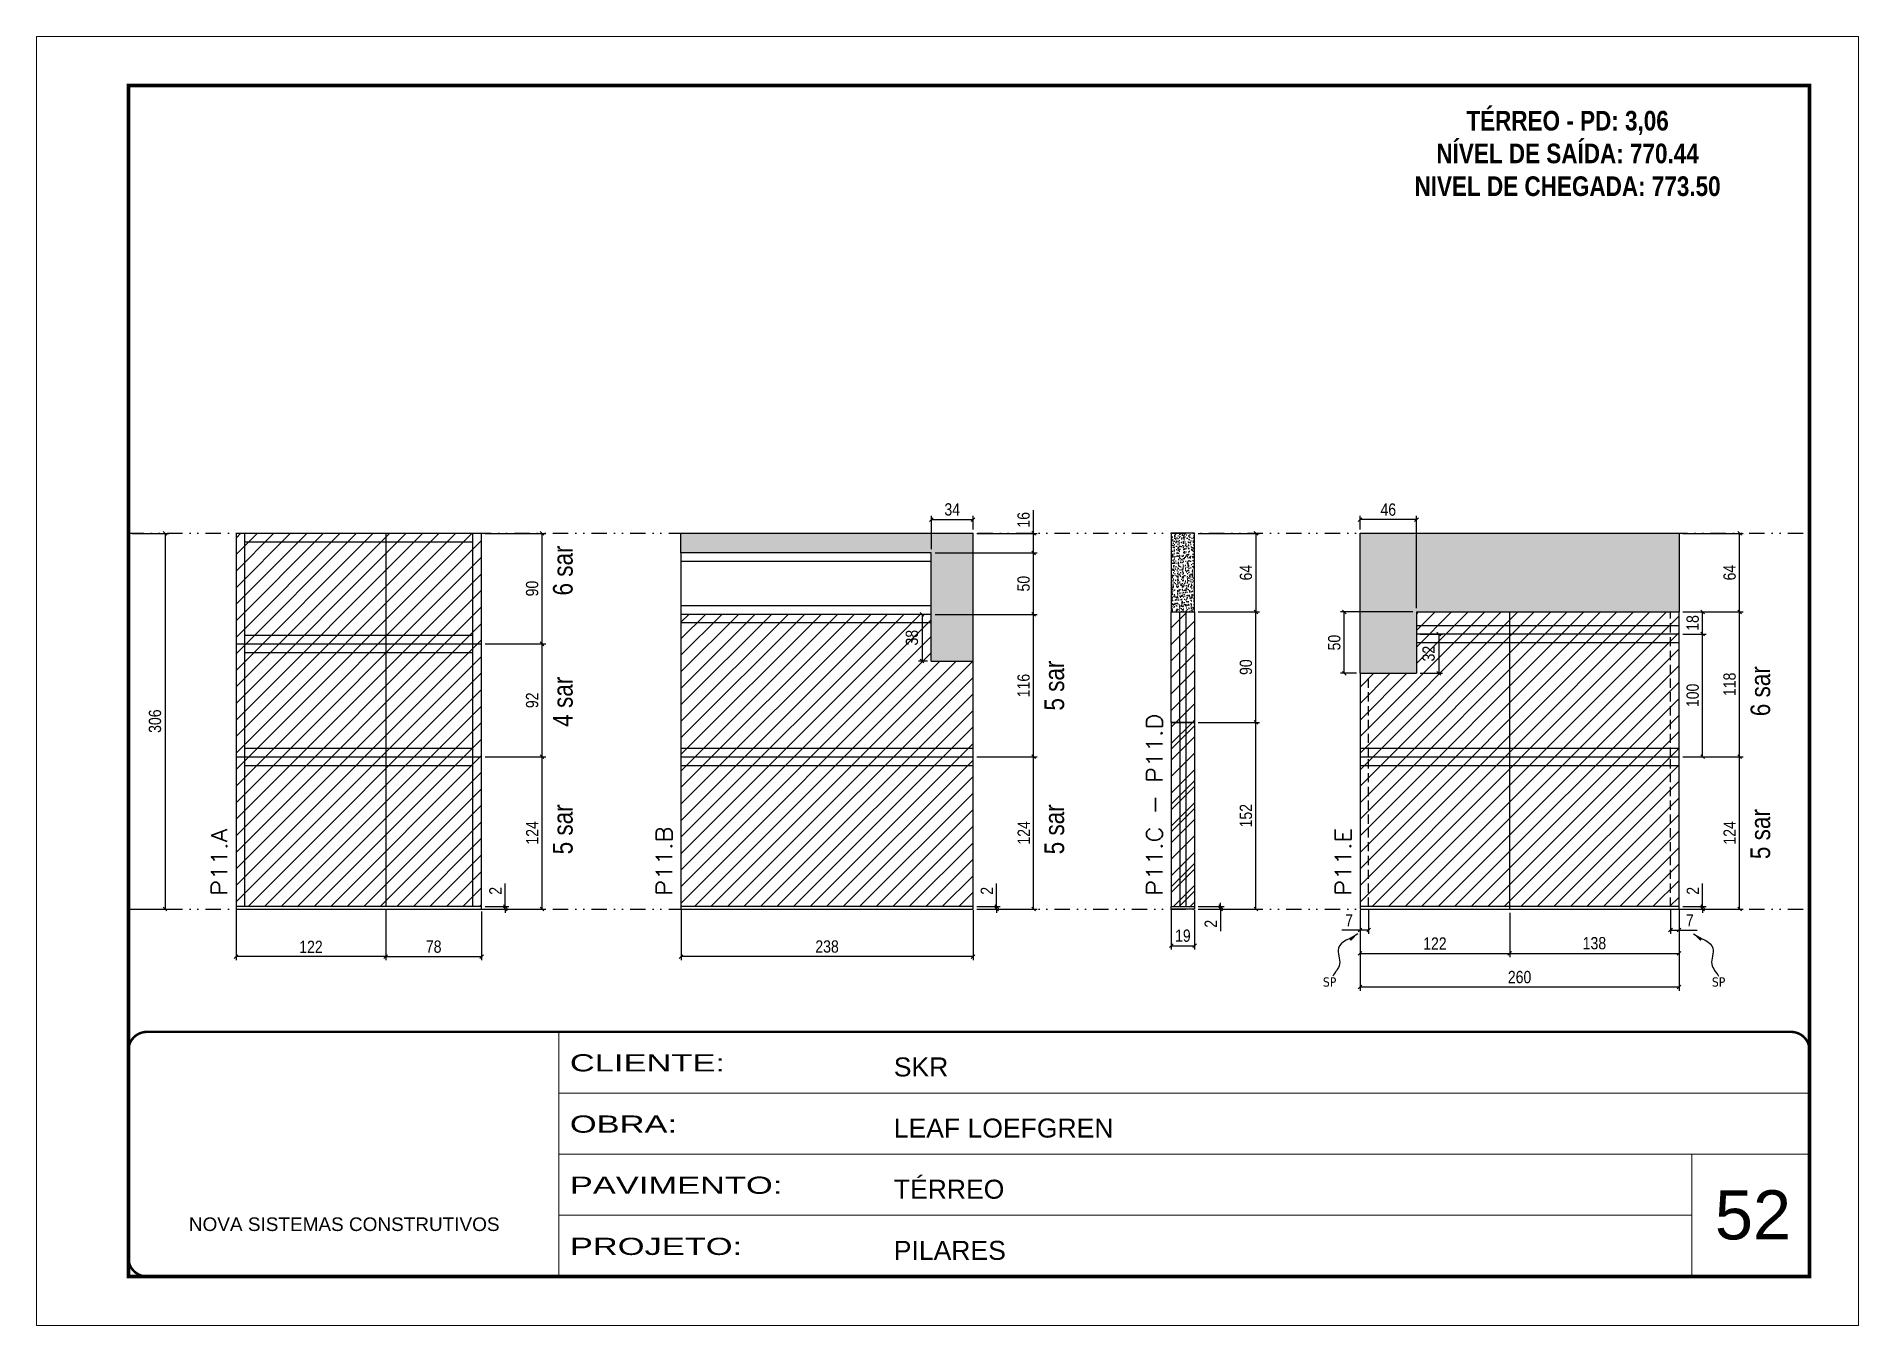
# Model space of a CAD drawing. Extents: x 14400 to 27878, y -21631 to 6985.
# Drawn here: x 19168 to 20653, y -7848 to -6798 of the extents above; entities that cross this region are included whole.
import ezdxf

# ---------------------------------------------------------------- set-up
doc = ezdxf.new("R2010")
doc.units = 0
for name, pattern in [('CONTINUO', [0]), ('DASHED', [0.75, 0.5, -0.25]), ('DIVIDE2', [0.625, 0.25, -0.125, 0, -0.125, 0, -0.125]), ('HIDDEN', [0.375, 0.25, -0.125])]:
    doc.linetypes.add(name, pattern=pattern)
for name, color, linetype, lineweight in [('CARIMBO', 255, 'Continuous', 9), ('Folhas', 255, 'Continuous', 9), ('Hachura', 251, 'Continuous', 9), ('SARRAFO DE PRESSAO', 251, 'DASHED', 9), ('Texto Seção', 7, 'Continuous', 15)]:
    doc.layers.add(name, color=color, linetype=linetype, lineweight=lineweight)
for name, color, linetype in [('COTA', 241, 'Continuous'), ('NOMENCLATURA', 7, 'Continuous'), ('Nível', 160, 'Continuous'), ('Painéis', 200, 'Continuous'), ('SARR_2.2x7', 40, 'Continuous'), ('Sarrafo de Pressão', 42, 'HIDDEN'), ('texto', 7, 'Continuous')]:
    doc.layers.add(name, color=color, linetype=linetype)
doc.styles.add('ARIAL', font='arial.ttf')
doc.styles.add('ARIAL_NARROW', font='ARIALN.TTF', dxfattribs={"height": 0.2})
doc.styles.add('COTA TECNICA', font='techl___.ttf', dxfattribs={"height": 10})
doc.styles.add('COTA TECNICA-50', font='techl___.ttf', dxfattribs={"height": 10})
doc.styles.add('REGUA-120', font='ROMANS.shx', dxfattribs={"height": 15})
doc.styles.add('ROMANC', font='techb___.ttf', dxfattribs={"height": 2.5})
doc.styles.get("Standard").update_dxf_attribs({"font": 'arial.ttf'})
doc.styles.add('Tecnologia', font='')
doc.styles.get('Tecnologia').set_extended_font_data('Forgotten Futurist')
doc.dimstyles.new('COTA PAINEL-50', dxfattribs={"dimtxt": 10, "dimasz": 3, "dimexe": 3, "dimexo": 3, "dimgap": 3, "dimtad": 1, "dimdec": 1, "dimzin": 12, "dimdsep": 46, "dimtxsty": 'COTA TECNICA-50', "dimblk1": 'OBLIQUE', "dimblk2": 'OBLIQUE', "dimsah": 1, "dimcen": 0.9, "dimclrd": 4, "dimclre": 4, "dimclrt": 240, "dimadec": 1, "dimazin": 3, "dimtfac": 1, "dimtdec": 1, "dimtmove": 0, "dimatfit": 3, "dimfxl": 1, "dimtolj": 1, "dimtzin": 12, "dimarcsym": 0})
doc.dimstyles.new('PAINEL', dxfattribs={"dimtxt": 10, "dimasz": 3, "dimexe": 3, "dimexo": 3, "dimgap": 3, "dimtad": 1, "dimdec": 1, "dimzin": 12, "dimdsep": 46, "dimtxsty": 'COTA TECNICA', "dimblk1": 'OBLIQUE', "dimblk2": 'OBLIQUE', "dimsah": 1, "dimcen": 0.9, "dimclrd": 4, "dimclre": 4, "dimclrt": 240, "dimadec": 1, "dimazin": 3, "dimtfac": 1, "dimtdec": 1, "dimtmove": 0, "dimatfit": 3, "dimfxl": 1, "dimtolj": 1, "dimtzin": 12, "dimarcsym": 0})
doc.dimstyles.get("Standard").update_dxf_attribs({"dimtxt": 0.18, "dimasz": 0.18, "dimexe": 0.18, "dimexo": 0.0625, "dimgap": 0.09, "dimtad": 0, "dimtih": 1, "dimtoh": 1, "dimdec": 4, "dimzin": 0, "dimdsep": 46, "dimtxsty": 'Standard', "dimcen": 0.09, "dimadec": 0, "dimazin": 0, "dimtfac": 1, "dimtdec": 4, "dimtofl": 0, "dimtmove": 0, "dimatfit": 3, "dimfxl": 1, "dimtolj": 1, "dimtzin": 0, "dimarcsym": 0})
pattern_1 = [(50, (14.831, 0), (5.4655401, -0.4781726), [0.5715, -6.2865]), (355, (14.831, 0), (-1.0573026, 5.7317054), [0.4572, -5.0292175]), (100.451445, (15.2865, -0.04), (4.4082374, 5.2535326), [0.4857003, -5.3427073]), (46.1842, (14.831, 1.524), (8.1323712, -1.2612698), [0.85725, -9.42975]), (96.635558, (15.509, 1.419), (7.122124, 7.4227837), [0.7285507, -8.0140682]), (351.18415, (14.831, 1.524), (7.122124, 7.4227837), [0.685799, -7.543792]), (21, (15.593, 1.143), (4.5484317, -3.0679559), [0.5715, -6.2865]), (326, (15.593, 1.143), (1.8540609, 5.525639), [0.4572, -5.0292]), (71.451445, (15.972, 0.8873), (6.4024926, 2.4576831), [0.4857003, -5.3426981]), (37.5, (14.831, 0), (0.0926581, 2.53665117), [0, -4.96824, 0, -5.1054, 0, -5.04825]), (7.5, (14.831, 0), (2.00458988, 3.00541724), [0, -2.91084, 0, -4.85394, 0, -1.92405]), (327.5, (13.1318, 0), (4.06771786, -0.17186232), [0, -1.905, 0, -5.9436, 0, -7.8867]), (317.5, (12.37, 0), (4.44387544, 0.76279473), [0, -2.4765, 0, -3.94716, 0, -5.6007])]

msp = doc.modelspace()

# ---------------------------------------------------------------- texts
at = {"layer": 'CARIMBO', "style": 'ARIAL'}
msp.add_text('52', height=40, dxfattribs=at).set_placement((20536.33, -7778.03))
at = {"layer": 'NOMENCLATURA', "style": 'ARIAL_NARROW'}
for s, p in [('6 sar', (19605.46, -7253.53)), ('4 sar', (19605.46, -7360.43)), ('5 sar', (20006.01, -7347.29)), ('6 sar', (20581.4, -7351.87)), ('5 sar', (19605.46, -7464.37)), ('5 sar', (20006.01, -7464.37)), ('5 sar', (20581.4, -7468.27))]:
    msp.add_text(s, height=16, rotation=90, dxfattribs=at).set_placement(p)
at = {"layer": 'NOMENCLATURA', "color": 2, "insert": (20416.31, -6832.11), "char_height": 16, "attachment_point": 2, "style": 'ROMANC'}
msp.add_mtext_dynamic_manual_height_columns('\\PTÉRREO - PD: 3,06\\PNÍVEL DE SAÍDA: 770.44\\PNIVEL DE CHEGADA: 773.50', width=432.3511, gutter_width=1, heights=[0], dxfattribs=at)
at = {"layer": 'texto', "color": 0, "char_height": 7.5, "attachment_point": 5}
for insert in [(20222.38, -7568.38), (20539.4, -7568.38)]:
    msp.add_mtext('{\\fTahoma|b0|i0|c0|p34;\\C4;SP}', dxfattribs=dict(at, insert=insert))
at = {"layer": 'Texto Seção', "style": 'REGUA-120', "width": 1.1}
for s, p in [('P11.C - P11.D', (20086.09, -7498.13)), ('P11.A', (19323.97, -7498.13)), ('P11.B', (19686.51, -7498.13)), ('P11.E', (20239.91, -7498.13))]:
    msp.add_text(s, height=13, rotation=90, dxfattribs=at).set_placement(p)

# ---------------------------------------------------------------- blocks, each defined once
blk = doc.blocks.new('9999999999')
at = {"color": 30, "linetype": 'CONTINUO'}
for p, q in [((98564.6, 34230.2), (98564.6, 34429.4)), ((98564.6, 34379.6), (99584, 34379.6)), ((98564.6, 34329.8), (99488, 34329.8)), ((99584, 34329.8), (99488, 34329.8)), ((99488, 34329.8), (99488, 34230.2)), ((98564.6, 34280), (99488, 34280))]:
    blk.add_line(p, q, dxfattribs=at)
at = {"color": 30, "linetype": 'CONTINUO', "const_width": 2}
blk.add_lwpolyline([(99584, 34230.2), (99584, 34414.4, 0.414214), (99569, 34429.4), (98229, 34429.4, 0.414214), (98214, 34414.4), (98214, 34245.2, 0.414214), (98229, 34230.2), (99584, 34230.2)], format="xyb", dxfattribs=at)
at = {"layer": 'Folhas'}
blk.add_lwpolyline([(98139, 34190.2), (99624, 34190.2), (99624, 35240.2), (98139, 35240.2)], close=True, dxfattribs=at)
at = {"layer": 'Folhas', "color": 30, "const_width": 3}
blk.add_lwpolyline([(98214, 34230.2), (99584, 34230.2), (99584, 35200.2), (98214, 35200.2)], close=True, dxfattribs=at)
at = {"color": 7, "linetype": 'Continuous', "ltscale": 5, "style": 'ARIAL'}
for s, height, p in [('SKR', 15.48, (98837.7, 34393.1)), ('LEAF LOEFGREN', 15.483, (98837.7, 34343.3)), ('TÉRREO', 15.48, (98837.7, 34293.5)), ('NOVA SISTEMAS CONSTRUTIVOS', 11.059, (98263.2, 34267.2)), ('PILARES', 15.48, (98837.7, 34243.7))]:
    blk.add_text(s, height=height, dxfattribs=at).set_placement(p)
at = {"layer": 'Folhas', "color": 7, "style": 'Tecnologia', "width": 1.5}
for s, p in [('CLIENTE:', (98573.7, 34397.2)), ('OBRA:', (98573.7, 34347.3)), ('PAVIMENTO:', (98573.7, 34297.5)), ('PROJETO:', (98573.7, 34247.7))]:
    blk.add_text(s, height=14, dxfattribs=at).set_placement(p)
blk = doc.blocks.new('_Oblique')
at = {"color": 0, "linetype": 'ByBlock', "lineweight": -2}
blk.add_line((-0.5, -0.5), (0.5, 0.5), dxfattribs=at)
blk = doc.blocks.new('*D1515')
at = {"layer": 'COTA', "color": 4, "lineweight": -2, "transparency": 16777216}
for p, q in [((19331.2, -7509.9), (19331.2, -7550.7)), ((19453.2, -7509.9), (19453.2, -7550.7)), ((19453.2, -7547.7), (19331.2, -7547.7))]:
    blk.add_line(p, q, dxfattribs=at)
at = {"layer": 'Defpoints', "color": 0, "transparency": 16777216}
for p in [(19331.2, -7506.9), (19453.2, -7506.9), (19331.2, -7547.7)]:
    blk.add_point(p, dxfattribs=at)
at = {"layer": 'COTA', "color": 4, "lineweight": -2, "transparency": 16777216, "xscale": 3, "yscale": 3, "zscale": 3, "rotation": 180}
blk.add_blockref('_Oblique', (19331.2, -7547.7), dxfattribs=at)
at = {"layer": 'COTA', "color": 4, "lineweight": -2, "transparency": 16777216, "xscale": 3, "yscale": 3, "zscale": 3}
blk.add_blockref('_Oblique', (19453.2, -7547.7), dxfattribs=at)
at = {"layer": 'COTA', "color": 240, "transparency": 16777216, "insert": (19392.2, -7539.7), "char_height": 10, "attachment_point": 5, "style": 'COTA TECNICA'}
blk.add_mtext('\\A1;122', dxfattribs=at)
blk = doc.blocks.new('*D1516')
at = {"layer": 'COTA', "color": 4, "lineweight": -2, "transparency": 16777216}
for p, q in [((19550.5, -7506.9), (19550.5, -7488.1)), ((19534.2, -7506.9), (19553.5, -7506.9)), ((19534.2, -7508.9), (19553.5, -7508.9)), ((19550.5, -7508.9), (19550.5, -7506.9)), ((19550.5, -7508.9), (19550.5, -7511.9))]:
    blk.add_line(p, q, dxfattribs=at)
at = {"layer": 'Defpoints', "color": 0, "transparency": 16777216}
for p in [(19531.2, -7506.9), (19531.2, -7508.9), (19550.5, -7508.9)]:
    blk.add_point(p, dxfattribs=at)
at = {"layer": 'COTA', "color": 4, "lineweight": -2, "transparency": 16777216, "xscale": 3, "yscale": 3, "zscale": 3}
for p, rotation in [((19550.5, -7506.9), 270), ((19550.5, -7508.9), 90)]:
    blk.add_blockref('_Oblique', p, dxfattribs=dict(at, rotation=rotation))
at = {"layer": 'COTA', "color": 240, "transparency": 16777216, "insert": (19542.5, -7494.1), "char_height": 10, "attachment_point": 5, "rotation": 90, "style": 'COTA TECNICA-50'}
blk.add_mtext('\\A1;2', dxfattribs=at)
blk = doc.blocks.new('*D1517')
at = {"layer": 'COTA', "color": 4, "lineweight": -2, "transparency": 16777216}
for p, q in [((19534.2, -7292.9), (19583.6, -7292.9)), ((19580.6, -7384.9), (19580.6, -7292.9)), ((19534.2, -7384.9), (19583.6, -7384.9))]:
    blk.add_line(p, q, dxfattribs=at)
at = {"layer": 'Defpoints', "color": 0, "transparency": 16777216}
for p in [(19531.2, -7292.9), (19580.6, -7292.9), (19531.2, -7384.9)]:
    blk.add_point(p, dxfattribs=at)
at = {"layer": 'COTA', "color": 4, "lineweight": -2, "transparency": 16777216, "xscale": 3, "yscale": 3, "zscale": 3}
for p, rotation in [((19580.6, -7292.9), 90), ((19580.6, -7384.9), 270)]:
    blk.add_blockref('_Oblique', p, dxfattribs=dict(at, rotation=rotation))
at = {"layer": 'COTA', "color": 240, "transparency": 16777216, "insert": (19572.5, -7338.9), "char_height": 10, "attachment_point": 5, "rotation": 90, "style": 'COTA TECNICA-50'}
blk.add_mtext('\\A1;92', dxfattribs=at)
blk = doc.blocks.new('*D1518')
at = {"layer": 'COTA', "color": 4, "linetype": 'ByBlock', "lineweight": -2, "transparency": 16777216}
for p, q in [((19534.2, -7384.9), (19583.6, -7384.9)), ((19580.6, -7508.9), (19580.6, -7384.9)), ((19534.2, -7508.9), (19583.6, -7508.9))]:
    blk.add_line(p, q, dxfattribs=at)
at = {"layer": 'Defpoints', "color": 0, "linetype": 'ByBlock', "transparency": 16777216}
for p in [(19531.2, -7384.9), (19580.6, -7384.9), (19531.2, -7508.9)]:
    blk.add_point(p, dxfattribs=at)
at = {"layer": 'COTA', "color": 4, "linetype": 'ByBlock', "lineweight": -2, "transparency": 16777216, "xscale": 3, "yscale": 3, "zscale": 3}
for p, rotation in [((19580.6, -7384.9), 90), ((19580.6, -7508.9), 270)]:
    blk.add_blockref('_Oblique', p, dxfattribs=dict(at, rotation=rotation))
at = {"layer": 'COTA', "color": 240, "linetype": 'ByBlock', "transparency": 16777216, "insert": (19572.5, -7446.9), "char_height": 10, "attachment_point": 5, "rotation": 90, "style": 'COTA TECNICA'}
blk.add_mtext('\\A1;124', dxfattribs=at)
blk = doc.blocks.new('*D1519')
at = {"layer": 'COTA', "color": 4, "linetype": 'ByBlock', "lineweight": -2, "transparency": 16777216}
for p, q in [((19534.2, -7384.9), (19583.6, -7384.9)), ((19580.6, -7508.9), (19580.6, -7384.9)), ((19534.2, -7508.9), (19583.6, -7508.9))]:
    blk.add_line(p, q, dxfattribs=at)
at = {"layer": 'Defpoints', "color": 0, "linetype": 'ByBlock', "transparency": 16777216}
for p in [(19531.2, -7384.9), (19580.6, -7384.9), (19531.2, -7508.9)]:
    blk.add_point(p, dxfattribs=at)
at = {"layer": 'COTA', "color": 4, "linetype": 'ByBlock', "lineweight": -2, "transparency": 16777216, "xscale": 3, "yscale": 3, "zscale": 3}
for p, rotation in [((19580.6, -7384.9), 90), ((19580.6, -7508.9), 270)]:
    blk.add_blockref('_Oblique', p, dxfattribs=dict(at, rotation=rotation))
at = {"layer": 'COTA', "color": 240, "linetype": 'ByBlock', "transparency": 16777216, "insert": (19572.5, -7446.9), "char_height": 10, "attachment_point": 5, "rotation": 90, "style": 'COTA TECNICA'}
blk.add_mtext('\\A1;124', dxfattribs=at)
blk = doc.blocks.new('*D1520')
at = {"layer": 'COTA', "color": 4, "lineweight": -2, "transparency": 16777216}
for p, q in [((19693.8, -7509.9), (19693.8, -7550.7)), ((19931.8, -7509.9), (19931.8, -7550.7)), ((19931.8, -7547.7), (19693.8, -7547.7))]:
    blk.add_line(p, q, dxfattribs=at)
at = {"layer": 'Defpoints', "color": 0, "transparency": 16777216}
for p in [(19693.8, -7506.9), (19931.8, -7506.9), (19693.8, -7547.7)]:
    blk.add_point(p, dxfattribs=at)
at = {"layer": 'COTA', "color": 4, "lineweight": -2, "transparency": 16777216, "xscale": 3, "yscale": 3, "zscale": 3, "rotation": 180}
blk.add_blockref('_Oblique', (19693.8, -7547.7), dxfattribs=at)
at = {"layer": 'COTA', "color": 4, "lineweight": -2, "transparency": 16777216, "xscale": 3, "yscale": 3, "zscale": 3}
blk.add_blockref('_Oblique', (19931.8, -7547.7), dxfattribs=at)
at = {"layer": 'COTA', "color": 240, "transparency": 16777216, "insert": (19812.8, -7539.5), "char_height": 10, "attachment_point": 5, "style": 'COTA TECNICA'}
blk.add_mtext('\\A1;238', dxfattribs=at)
blk = doc.blocks.new('*D1521')
at = {"layer": 'COTA', "color": 4, "lineweight": -2, "transparency": 16777216}
for p, q in [((19951, -7506.9), (19951, -7488.1)), ((19934.8, -7506.9), (19954, -7506.9)), ((19934.8, -7508.9), (19954, -7508.9)), ((19951, -7508.9), (19951, -7506.9)), ((19951, -7508.9), (19951, -7511.9))]:
    blk.add_line(p, q, dxfattribs=at)
at = {"layer": 'Defpoints', "color": 0, "transparency": 16777216}
for p in [(19931.8, -7506.9), (19931.8, -7508.9), (19951, -7508.9)]:
    blk.add_point(p, dxfattribs=at)
at = {"layer": 'COTA', "color": 4, "lineweight": -2, "transparency": 16777216, "xscale": 3, "yscale": 3, "zscale": 3}
for p, rotation in [((19951, -7506.9), 270), ((19951, -7508.9), 90)]:
    blk.add_blockref('_Oblique', p, dxfattribs=dict(at, rotation=rotation))
at = {"layer": 'COTA', "color": 240, "transparency": 16777216, "insert": (19943, -7494.1), "char_height": 10, "attachment_point": 5, "rotation": 90, "style": 'COTA TECNICA-50'}
blk.add_mtext('\\A1;2', dxfattribs=at)
blk = doc.blocks.new('*D1522')
at = {"layer": 'COTA', "color": 4, "linetype": 'ByBlock', "lineweight": -2, "transparency": 16777216}
for p, q in [((19934.8, -7384.9), (19984.1, -7384.9)), ((19981.1, -7508.9), (19981.1, -7384.9)), ((19934.8, -7508.9), (19984.1, -7508.9))]:
    blk.add_line(p, q, dxfattribs=at)
at = {"layer": 'Defpoints', "color": 0, "linetype": 'ByBlock', "transparency": 16777216}
for p in [(19931.8, -7384.9), (19981.1, -7384.9), (19931.8, -7508.9)]:
    blk.add_point(p, dxfattribs=at)
at = {"layer": 'COTA', "color": 4, "linetype": 'ByBlock', "lineweight": -2, "transparency": 16777216, "xscale": 3, "yscale": 3, "zscale": 3}
for p, rotation in [((19981.1, -7384.9), 90), ((19981.1, -7508.9), 270)]:
    blk.add_blockref('_Oblique', p, dxfattribs=dict(at, rotation=rotation))
at = {"layer": 'COTA', "color": 240, "linetype": 'ByBlock', "transparency": 16777216, "insert": (19973.1, -7446.9), "char_height": 10, "attachment_point": 5, "rotation": 90, "style": 'COTA TECNICA'}
blk.add_mtext('\\A1;124', dxfattribs=at)
blk = doc.blocks.new('*D1523')
at = {"layer": 'COTA', "color": 4, "linetype": 'ByBlock', "lineweight": -2, "transparency": 16777216}
for p, q in [((19934.8, -7384.9), (19984.1, -7384.9)), ((19981.1, -7508.9), (19981.1, -7384.9)), ((19934.8, -7508.9), (19984.1, -7508.9))]:
    blk.add_line(p, q, dxfattribs=at)
at = {"layer": 'Defpoints', "color": 0, "linetype": 'ByBlock', "transparency": 16777216}
for p in [(19931.8, -7384.9), (19981.1, -7384.9), (19931.8, -7508.9)]:
    blk.add_point(p, dxfattribs=at)
at = {"layer": 'COTA', "color": 4, "linetype": 'ByBlock', "lineweight": -2, "transparency": 16777216, "xscale": 3, "yscale": 3, "zscale": 3}
for p, rotation in [((19981.1, -7384.9), 90), ((19981.1, -7508.9), 270)]:
    blk.add_blockref('_Oblique', p, dxfattribs=dict(at, rotation=rotation))
at = {"layer": 'COTA', "color": 240, "linetype": 'ByBlock', "transparency": 16777216, "insert": (19973.1, -7446.9), "char_height": 10, "attachment_point": 5, "rotation": 90, "style": 'COTA TECNICA'}
blk.add_mtext('\\A1;124', dxfattribs=at)
blk = doc.blocks.new('*D1524')
at = {"layer": 'COTA', "color": 4, "lineweight": -2, "transparency": 16777216}
for p, q in [((20093.3, -7509.9), (20093.3, -7541.8)), ((20112.3, -7509.9), (20112.3, -7541.8)), ((20093.3, -7538.8), (20112.3, -7538.8))]:
    blk.add_line(p, q, dxfattribs=at)
at = {"layer": 'Defpoints', "color": 0, "transparency": 16777216}
for p in [(20093.3, -7506.9), (20112.3, -7506.9), (20112.3, -7538.8)]:
    blk.add_point(p, dxfattribs=at)
at = {"layer": 'COTA', "color": 4, "lineweight": -2, "transparency": 16777216, "xscale": 3, "yscale": 3, "zscale": 3, "rotation": 180}
blk.add_blockref('_Oblique', (20093.3, -7538.8), dxfattribs=at)
at = {"layer": 'COTA', "color": 4, "lineweight": -2, "transparency": 16777216, "xscale": 3, "yscale": 3, "zscale": 3}
blk.add_blockref('_Oblique', (20112.3, -7538.8), dxfattribs=at)
at = {"layer": 'COTA', "color": 240, "transparency": 16777216, "insert": (20102.8, -7530.7), "char_height": 10, "attachment_point": 5, "style": 'COTA TECNICA'}
blk.add_mtext('\\A1;19', dxfattribs=at)
blk = doc.blocks.new('*D1525')
at = {"layer": 'COTA', "color": 4, "lineweight": -2, "transparency": 16777216}
for p, q in [((20115.3, -7506.9), (20136.5, -7506.9)), ((20115.3, -7508.9), (20136.5, -7508.9)), ((20133.5, -7506.9), (20133.5, -7503.9)), ((20133.5, -7506.9), (20133.5, -7508.9)), ((20133.5, -7508.9), (20133.5, -7527))]:
    blk.add_line(p, q, dxfattribs=at)
at = {"layer": 'Defpoints', "color": 0, "transparency": 16777216}
for p in [(20112.3, -7506.9), (20112.3, -7508.9), (20133.5, -7506.9)]:
    blk.add_point(p, dxfattribs=at)
at = {"layer": 'COTA', "color": 4, "lineweight": -2, "transparency": 16777216, "xscale": 3, "yscale": 3, "zscale": 3}
for p, rotation in [((20133.5, -7506.9), 270), ((20133.5, -7508.9), 90)]:
    blk.add_blockref('_Oblique', p, dxfattribs=dict(at, rotation=rotation))
at = {"layer": 'COTA', "color": 240, "transparency": 16777216, "insert": (20125.5, -7520.9), "char_height": 10, "attachment_point": 5, "rotation": 90, "style": 'COTA TECNICA-50'}
blk.add_mtext('\\A1;2', dxfattribs=at)
blk = doc.blocks.new('*D1526')
at = {"layer": 'COTA', "color": 4, "linetype": 'ByBlock', "lineweight": -2, "transparency": 16777216}
for p, q in [((20115.3, -7202.9), (20165.3, -7202.9)), ((20162.3, -7202.9), (20162.3, -7266.9)), ((20115.3, -7266.9), (20165.3, -7266.9))]:
    blk.add_line(p, q, dxfattribs=at)
at = {"layer": 'Defpoints', "color": 0, "linetype": 'ByBlock', "transparency": 16777216}
for p in [(20112.3, -7202.9), (20112.3, -7266.9), (20162.3, -7266.9)]:
    blk.add_point(p, dxfattribs=at)
at = {"layer": 'COTA', "color": 4, "linetype": 'ByBlock', "lineweight": -2, "transparency": 16777216, "xscale": 3, "yscale": 3, "zscale": 3}
for p, rotation in [((20162.3, -7202.9), 90), ((20162.3, -7266.9), 270)]:
    blk.add_blockref('_Oblique', p, dxfattribs=dict(at, rotation=rotation))
at = {"layer": 'COTA', "color": 240, "linetype": 'ByBlock', "transparency": 16777216, "insert": (20154.2, -7234.9), "char_height": 10, "attachment_point": 5, "rotation": 90, "style": 'COTA TECNICA'}
blk.add_mtext('\\A1;64', dxfattribs=at)
blk = doc.blocks.new('*D1527')
at = {"layer": 'COTA', "color": 4, "lineweight": -2, "transparency": 16777216}
for p, q in [((20115.3, -7356.9), (20165.3, -7356.9)), ((20162.3, -7508.9), (20162.3, -7356.9)), ((20115.3, -7508.9), (20165.3, -7508.9))]:
    blk.add_line(p, q, dxfattribs=at)
at = {"layer": 'Defpoints', "color": 0, "transparency": 16777216}
for p in [(20112.3, -7356.9), (20162.3, -7356.9), (20112.3, -7508.9)]:
    blk.add_point(p, dxfattribs=at)
at = {"layer": 'COTA', "color": 4, "lineweight": -2, "transparency": 16777216, "xscale": 3, "yscale": 3, "zscale": 3}
for p, rotation in [((20162.3, -7356.9), 90), ((20162.3, -7508.9), 270)]:
    blk.add_blockref('_Oblique', p, dxfattribs=dict(at, rotation=rotation))
at = {"layer": 'COTA', "color": 240, "transparency": 16777216, "insert": (20154.2, -7432.9), "char_height": 10, "attachment_point": 5, "rotation": 90, "style": 'COTA TECNICA-50'}
blk.add_mtext('\\A1;152', dxfattribs=at)
blk = doc.blocks.new('*D1528')
at = {"layer": 'COTA', "color": 4, "lineweight": -2, "transparency": 16777216}
for p, q in [((19453.2, -7509.9), (19453.2, -7550.7)), ((19531.2, -7510.9), (19531.2, -7550.7)), ((19453.2, -7547.7), (19531.2, -7547.7))]:
    blk.add_line(p, q, dxfattribs=at)
at = {"layer": 'Defpoints', "color": 0, "transparency": 16777216}
for p in [(19453.2, -7506.9), (19531.2, -7507.9), (19531.2, -7547.7)]:
    blk.add_point(p, dxfattribs=at)
at = {"layer": 'COTA', "color": 4, "lineweight": -2, "transparency": 16777216, "xscale": 3, "yscale": 3, "zscale": 3, "rotation": 180}
blk.add_blockref('_Oblique', (19453.2, -7547.7), dxfattribs=at)
at = {"layer": 'COTA', "color": 4, "lineweight": -2, "transparency": 16777216, "xscale": 3, "yscale": 3, "zscale": 3}
blk.add_blockref('_Oblique', (19531.2, -7547.7), dxfattribs=at)
at = {"layer": 'COTA', "color": 240, "transparency": 16777216, "insert": (19492.2, -7539.6), "char_height": 10, "attachment_point": 5, "style": 'COTA TECNICA'}
blk.add_mtext('\\A1;78', dxfattribs=at)
blk = doc.blocks.new('*D1529')
at = {"layer": 'COTA', "color": 4, "lineweight": -2, "transparency": 16777216}
for p, q in [((20247.2, -7509.9), (20247.2, -7575.5)), ((20507.2, -7509.9), (20507.2, -7575.5)), ((20507.2, -7572.5), (20247.2, -7572.5))]:
    blk.add_line(p, q, dxfattribs=at)
at = {"layer": 'Defpoints', "color": 0, "transparency": 16777216}
for p in [(20247.2, -7506.9), (20507.2, -7506.9), (20247.2, -7572.5)]:
    blk.add_point(p, dxfattribs=at)
at = {"layer": 'COTA', "color": 4, "lineweight": -2, "transparency": 16777216, "xscale": 3, "yscale": 3, "zscale": 3, "rotation": 180}
blk.add_blockref('_Oblique', (20247.2, -7572.5), dxfattribs=at)
at = {"layer": 'COTA', "color": 4, "lineweight": -2, "transparency": 16777216, "xscale": 3, "yscale": 3, "zscale": 3}
blk.add_blockref('_Oblique', (20507.2, -7572.5), dxfattribs=at)
at = {"layer": 'COTA', "color": 240, "transparency": 16777216, "insert": (20377.2, -7564.4), "char_height": 10, "attachment_point": 5, "style": 'COTA TECNICA'}
blk.add_mtext('\\A1;260', dxfattribs=at)
blk = doc.blocks.new('*D1530')
at = {"layer": 'COTA', "color": 4, "lineweight": -2, "transparency": 16777216}
for p, q in [((20500.2, -7509.9), (20500.2, -7529.1)), ((20507.2, -7511.9), (20507.2, -7529.1)), ((20500.2, -7526.1), (20507.2, -7526.1)), ((20507.2, -7526.1), (20521.9, -7526.1))]:
    blk.add_line(p, q, dxfattribs=at)
at = {"layer": 'Defpoints', "color": 0, "transparency": 16777216}
for p in [(20500.2, -7506.9), (20507.2, -7508.9), (20507.2, -7526.1)]:
    blk.add_point(p, dxfattribs=at)
at = {"layer": 'COTA', "color": 4, "lineweight": -2, "transparency": 16777216, "xscale": 3, "yscale": 3, "zscale": 3, "rotation": 180}
blk.add_blockref('_Oblique', (20500.2, -7526.1), dxfattribs=at)
at = {"layer": 'COTA', "color": 4, "lineweight": -2, "transparency": 16777216, "xscale": 3, "yscale": 3, "zscale": 3}
blk.add_blockref('_Oblique', (20507.2, -7526.1), dxfattribs=at)
at = {"layer": 'COTA', "color": 240, "transparency": 16777216, "insert": (20516, -7518.1), "char_height": 10, "attachment_point": 5, "style": 'COTA TECNICA-50'}
blk.add_mtext('\\A1;7', dxfattribs=at)
blk = doc.blocks.new('*D1531')
at = {"layer": 'COTA', "color": 4, "lineweight": -2, "transparency": 16777216}
for p, q in [((20247.2, -7511.9), (20247.2, -7529.1)), ((20254.2, -7509.9), (20254.2, -7529.1)), ((20247.2, -7526.1), (20232.4, -7526.1)), ((20254.2, -7526.1), (20247.2, -7526.1))]:
    blk.add_line(p, q, dxfattribs=at)
at = {"layer": 'Defpoints', "color": 0, "transparency": 16777216}
for p in [(20247.2, -7508.9), (20254.2, -7506.9), (20247.2, -7526.1)]:
    blk.add_point(p, dxfattribs=at)
at = {"layer": 'COTA', "color": 4, "lineweight": -2, "transparency": 16777216, "xscale": 3, "yscale": 3, "zscale": 3, "rotation": 180}
blk.add_blockref('_Oblique', (20247.2, -7526.1), dxfattribs=at)
at = {"layer": 'COTA', "color": 4, "lineweight": -2, "transparency": 16777216, "xscale": 3, "yscale": 3, "zscale": 3}
blk.add_blockref('_Oblique', (20254.2, -7526.1), dxfattribs=at)
at = {"layer": 'COTA', "color": 240, "transparency": 16777216, "insert": (20238.3, -7518.1), "char_height": 10, "attachment_point": 5, "style": 'COTA TECNICA-50'}
blk.add_mtext('\\A1;7', dxfattribs=at)
blk = doc.blocks.new('*D1532')
at = {"layer": 'COTA', "color": 4, "lineweight": -2, "transparency": 16777216}
for p, q in [((20526.4, -7506.9), (20526.4, -7488.1)), ((20510.2, -7506.9), (20529.4, -7506.9)), ((20510.2, -7508.9), (20529.4, -7508.9)), ((20526.4, -7508.9), (20526.4, -7506.9)), ((20526.4, -7508.9), (20526.4, -7511.9))]:
    blk.add_line(p, q, dxfattribs=at)
at = {"layer": 'Defpoints', "color": 0, "transparency": 16777216}
for p in [(20507.2, -7506.9), (20507.2, -7508.9), (20526.4, -7508.9)]:
    blk.add_point(p, dxfattribs=at)
at = {"layer": 'COTA', "color": 4, "lineweight": -2, "transparency": 16777216, "xscale": 3, "yscale": 3, "zscale": 3}
for p, rotation in [((20526.4, -7506.9), 270), ((20526.4, -7508.9), 90)]:
    blk.add_blockref('_Oblique', p, dxfattribs=dict(at, rotation=rotation))
at = {"layer": 'COTA', "color": 240, "transparency": 16777216, "insert": (20518.4, -7494.1), "char_height": 10, "attachment_point": 5, "rotation": 90, "style": 'COTA TECNICA-50'}
blk.add_mtext('\\A1;2', dxfattribs=at)
blk = doc.blocks.new('*D1533')
at = {"layer": 'COTA', "color": 4, "linetype": 'ByBlock', "lineweight": -2, "transparency": 16777216}
for p, q in [((20510.2, -7384.9), (20559.5, -7384.9)), ((20556.5, -7508.9), (20556.5, -7384.9)), ((20510.2, -7508.9), (20559.5, -7508.9))]:
    blk.add_line(p, q, dxfattribs=at)
at = {"layer": 'Defpoints', "color": 0, "linetype": 'ByBlock', "transparency": 16777216}
for p in [(20507.2, -7384.9), (20556.5, -7384.9), (20507.2, -7508.9)]:
    blk.add_point(p, dxfattribs=at)
at = {"layer": 'COTA', "color": 4, "linetype": 'ByBlock', "lineweight": -2, "transparency": 16777216, "xscale": 3, "yscale": 3, "zscale": 3}
for p, rotation in [((20556.5, -7384.9), 90), ((20556.5, -7508.9), 270)]:
    blk.add_blockref('_Oblique', p, dxfattribs=dict(at, rotation=rotation))
at = {"layer": 'COTA', "color": 240, "linetype": 'ByBlock', "transparency": 16777216, "insert": (20548.4, -7446.9), "char_height": 10, "attachment_point": 5, "rotation": 90, "style": 'COTA TECNICA'}
blk.add_mtext('\\A1;124', dxfattribs=at)
blk = doc.blocks.new('*D1534')
at = {"layer": 'COTA', "color": 4, "linetype": 'ByBlock', "lineweight": -2, "transparency": 16777216}
for p, q in [((20510.2, -7384.9), (20559.5, -7384.9)), ((20556.5, -7508.9), (20556.5, -7384.9)), ((20510.2, -7508.9), (20559.5, -7508.9))]:
    blk.add_line(p, q, dxfattribs=at)
at = {"layer": 'Defpoints', "color": 0, "linetype": 'ByBlock', "transparency": 16777216}
for p in [(20507.2, -7384.9), (20556.5, -7384.9), (20507.2, -7508.9)]:
    blk.add_point(p, dxfattribs=at)
at = {"layer": 'COTA', "color": 4, "linetype": 'ByBlock', "lineweight": -2, "transparency": 16777216, "xscale": 3, "yscale": 3, "zscale": 3}
for p, rotation in [((20556.5, -7384.9), 90), ((20556.5, -7508.9), 270)]:
    blk.add_blockref('_Oblique', p, dxfattribs=dict(at, rotation=rotation))
at = {"layer": 'COTA', "color": 240, "linetype": 'ByBlock', "transparency": 16777216, "insert": (20548.4, -7446.9), "char_height": 10, "attachment_point": 5, "rotation": 90, "style": 'COTA TECNICA'}
blk.add_mtext('\\A1;124', dxfattribs=at)
blk = doc.blocks.new('*D1535')
at = {"layer": 'COTA', "color": 4, "lineweight": -2, "transparency": 16777216}
for p, q in [((20369.2, -7511.9), (20369.2, -7548.1)), ((20507.2, -7511.9), (20507.2, -7548.1)), ((20369.2, -7545.1), (20507.2, -7545.1))]:
    blk.add_line(p, q, dxfattribs=at)
at = {"layer": 'Defpoints', "color": 0, "transparency": 16777216}
for p in [(20369.2, -7508.9), (20507.2, -7508.9), (20507.2, -7545.1)]:
    blk.add_point(p, dxfattribs=at)
at = {"layer": 'COTA', "color": 4, "lineweight": -2, "transparency": 16777216, "xscale": 3, "yscale": 3, "zscale": 3, "rotation": 180}
blk.add_blockref('_Oblique', (20369.2, -7545.1), dxfattribs=at)
at = {"layer": 'COTA', "color": 4, "lineweight": -2, "transparency": 16777216, "xscale": 3, "yscale": 3, "zscale": 3}
blk.add_blockref('_Oblique', (20507.2, -7545.1), dxfattribs=at)
at = {"layer": 'COTA', "color": 240, "transparency": 16777216, "insert": (20438.2, -7536.8), "char_height": 10, "attachment_point": 5, "style": 'COTA TECNICA'}
blk.add_mtext('\\A1;138', dxfattribs=at)
blk = doc.blocks.new('*D1536')
at = {"layer": 'COTA', "color": 4, "lineweight": -2, "transparency": 16777216}
for p, q in [((20247.2, -7511.9), (20247.2, -7548.1)), ((20369.2, -7511.9), (20369.2, -7548.1)), ((20247.2, -7545.1), (20369.2, -7545.1))]:
    blk.add_line(p, q, dxfattribs=at)
at = {"layer": 'Defpoints', "color": 0, "transparency": 16777216}
for p in [(20247.2, -7508.9), (20369.2, -7508.9), (20369.2, -7545.1)]:
    blk.add_point(p, dxfattribs=at)
at = {"layer": 'COTA', "color": 4, "lineweight": -2, "transparency": 16777216, "xscale": 3, "yscale": 3, "zscale": 3, "rotation": 180}
blk.add_blockref('_Oblique', (20247.2, -7545.1), dxfattribs=at)
at = {"layer": 'COTA', "color": 4, "lineweight": -2, "transparency": 16777216, "xscale": 3, "yscale": 3, "zscale": 3}
blk.add_blockref('_Oblique', (20369.2, -7545.1), dxfattribs=at)
at = {"layer": 'COTA', "color": 240, "transparency": 16777216, "insert": (20308.2, -7537), "char_height": 10, "attachment_point": 5, "style": 'COTA TECNICA'}
blk.add_mtext('\\A1;122', dxfattribs=at)
blk = doc.blocks.new('*D1537')
at = {"layer": 'COTA', "color": 4, "lineweight": -2, "transparency": 16777216}
for p, q in [((19900.8, -7268.9), (19984.1, -7268.9)), ((19981.1, -7384.9), (19981.1, -7268.9)), ((19934.8, -7384.9), (19984.1, -7384.9))]:
    blk.add_line(p, q, dxfattribs=at)
at = {"layer": 'Defpoints', "color": 0, "transparency": 16777216}
for p in [(19897.8, -7268.9), (19981.1, -7268.9), (19931.8, -7384.9)]:
    blk.add_point(p, dxfattribs=at)
at = {"layer": 'COTA', "color": 4, "lineweight": -2, "transparency": 16777216, "xscale": 3, "yscale": 3, "zscale": 3}
for p, rotation in [((19981.1, -7268.9), 90), ((19981.1, -7384.9), 270)]:
    blk.add_blockref('_Oblique', p, dxfattribs=dict(at, rotation=rotation))
at = {"layer": 'COTA', "color": 240, "transparency": 16777216, "insert": (19973, -7326.9), "char_height": 10, "attachment_point": 5, "rotation": 90, "style": 'COTA TECNICA'}
blk.add_mtext('\\A1;116', dxfattribs=at)
blk = doc.blocks.new('*D1538')
at = {"layer": 'COTA', "color": 4, "lineweight": -2, "transparency": 16777216}
for p, q in [((20510.2, -7266.9), (20559.5, -7266.9)), ((20556.5, -7384.9), (20556.5, -7266.9)), ((20510.2, -7384.9), (20559.5, -7384.9))]:
    blk.add_line(p, q, dxfattribs=at)
at = {"layer": 'Defpoints', "color": 0, "transparency": 16777216}
for p in [(20507.2, -7266.9), (20556.5, -7266.9), (20507.2, -7384.9)]:
    blk.add_point(p, dxfattribs=at)
at = {"layer": 'COTA', "color": 4, "lineweight": -2, "transparency": 16777216, "xscale": 3, "yscale": 3, "zscale": 3}
for p, rotation in [((20556.5, -7266.9), 90), ((20556.5, -7384.9), 270)]:
    blk.add_blockref('_Oblique', p, dxfattribs=dict(at, rotation=rotation))
at = {"layer": 'COTA', "color": 240, "transparency": 16777216, "insert": (20548.4, -7325.9), "char_height": 10, "attachment_point": 5, "rotation": 90, "style": 'COTA TECNICA'}
blk.add_mtext('\\A1;118', dxfattribs=at)
blk = doc.blocks.new('*D1564')
at = {"layer": 'COTA', "color": 4, "lineweight": -2, "transparency": 16777216}
for p, q in [((19246.5, -7202.9), (19276.3, -7202.9)), ((19273.3, -7202.9), (19273.3, -7508.9)), ((19246.5, -7508.9), (19276.3, -7508.9))]:
    blk.add_line(p, q, dxfattribs=at)
at = {"layer": 'Defpoints', "color": 0, "transparency": 16777216}
for p in [(19243.5, -7202.9), (19243.5, -7508.9), (19273.3, -7508.9)]:
    blk.add_point(p, dxfattribs=at)
at = {"layer": 'COTA', "color": 4, "lineweight": -2, "transparency": 16777216, "xscale": 3, "yscale": 3, "zscale": 3}
for p, rotation in [((19273.3, -7202.9), 90), ((19273.3, -7508.9), 270)]:
    blk.add_blockref('_Oblique', p, dxfattribs=dict(at, rotation=rotation))
at = {"layer": 'COTA', "color": 240, "transparency": 16777216, "insert": (19265.1, -7355.9), "char_height": 10, "attachment_point": 5, "rotation": 90, "style": 'COTA TECNICA'}
blk.add_mtext('\\A1;306', dxfattribs=at)
blk = doc.blocks.new('*D1565')
at = {"layer": 'COTA', "color": 4, "lineweight": -2, "transparency": 16777216}
for p, q in [((19534.2, -7202.9), (19583.6, -7202.9)), ((19580.6, -7292.9), (19580.6, -7202.9)), ((19534.2, -7292.9), (19583.6, -7292.9))]:
    blk.add_line(p, q, dxfattribs=at)
at = {"layer": 'Defpoints', "color": 0, "transparency": 16777216}
for p in [(19531.2, -7202.9), (19580.6, -7202.9), (19531.2, -7292.9)]:
    blk.add_point(p, dxfattribs=at)
at = {"layer": 'COTA', "color": 4, "lineweight": -2, "transparency": 16777216, "xscale": 3, "yscale": 3, "zscale": 3}
for p, rotation in [((19580.6, -7202.9), 90), ((19580.6, -7292.9), 270)]:
    blk.add_blockref('_Oblique', p, dxfattribs=dict(at, rotation=rotation))
at = {"layer": 'COTA', "color": 240, "transparency": 16777216, "insert": (19572.5, -7247.9), "char_height": 10, "attachment_point": 5, "rotation": 90, "style": 'COTA TECNICA'}
blk.add_mtext('\\A1;90', dxfattribs=at)
blk = doc.blocks.new('*D1566')
at = {"layer": 'COTA', "color": 4, "lineweight": -2, "transparency": 16777216}
for p, q in [((20115.3, -7266.9), (20165.3, -7266.9)), ((20162.3, -7356.9), (20162.3, -7266.9)), ((20115.3, -7356.9), (20165.3, -7356.9))]:
    blk.add_line(p, q, dxfattribs=at)
at = {"layer": 'Defpoints', "color": 0, "transparency": 16777216}
for p in [(20112.3, -7266.9), (20162.3, -7266.9), (20112.3, -7356.9)]:
    blk.add_point(p, dxfattribs=at)
at = {"layer": 'COTA', "color": 4, "lineweight": -2, "transparency": 16777216, "xscale": 3, "yscale": 3, "zscale": 3}
for p, rotation in [((20162.3, -7266.9), 90), ((20162.3, -7356.9), 270)]:
    blk.add_blockref('_Oblique', p, dxfattribs=dict(at, rotation=rotation))
at = {"layer": 'COTA', "color": 240, "transparency": 16777216, "insert": (20154.2, -7311.9), "char_height": 10, "attachment_point": 5, "rotation": 90, "style": 'COTA TECNICA'}
blk.add_mtext('\\A1;90', dxfattribs=at)
blk = doc.blocks.new('*D2368')
at = {"layer": 'COTA', "color": 4, "lineweight": -2, "transparency": 16777216}
for p, q in [((19900.8, -7218.9), (19984.1, -7218.9)), ((19981.1, -7268.9), (19981.1, -7218.9)), ((19900.8, -7268.9), (19984.1, -7268.9))]:
    blk.add_line(p, q, dxfattribs=at)
at = {"layer": 'Defpoints', "color": 0, "transparency": 16777216}
for p in [(19897.8, -7218.9), (19981.1, -7218.9), (19897.8, -7268.9)]:
    blk.add_point(p, dxfattribs=at)
at = {"layer": 'COTA', "color": 4, "lineweight": -2, "transparency": 16777216, "xscale": 3, "yscale": 3, "zscale": 3}
for p, rotation in [((19981.1, -7218.9), 90), ((19981.1, -7268.9), 270)]:
    blk.add_blockref('_Oblique', p, dxfattribs=dict(at, rotation=rotation))
at = {"layer": 'COTA', "color": 240, "transparency": 16777216, "insert": (19973, -7243.9), "char_height": 10, "attachment_point": 5, "rotation": 90, "style": 'COTA TECNICA'}
blk.add_mtext('\\A1;50', dxfattribs=at)
blk = doc.blocks.new('*D2369')
at = {"layer": 'COTA', "color": 4, "lineweight": -2, "transparency": 16777216}
for p, q in [((19981.1, -7202.9), (19981.1, -7183.9)), ((19934.8, -7202.9), (19984.1, -7202.9)), ((19981.1, -7218.9), (19981.1, -7202.9)), ((19900.8, -7218.9), (19984.1, -7218.9))]:
    blk.add_line(p, q, dxfattribs=at)
at = {"layer": 'Defpoints', "color": 0, "transparency": 16777216}
for p in [(19931.8, -7202.9), (19981.1, -7202.9), (19897.8, -7218.9)]:
    blk.add_point(p, dxfattribs=at)
at = {"layer": 'COTA', "color": 4, "lineweight": -2, "transparency": 16777216, "xscale": 3, "yscale": 3, "zscale": 3}
for p, rotation in [((19981.1, -7202.9), 90), ((19981.1, -7218.9), 270)]:
    blk.add_blockref('_Oblique', p, dxfattribs=dict(at, rotation=rotation))
at = {"layer": 'COTA', "color": 240, "transparency": 16777216, "insert": (19973, -7191.9), "char_height": 10, "attachment_point": 5, "rotation": 90, "style": 'COTA TECNICA'}
blk.add_mtext('\\A1;16', dxfattribs=at)
blk = doc.blocks.new('*D2370')
at = {"layer": 'COTA', "color": 4, "lineweight": -2, "transparency": 16777216}
for p, q in [((19897.8, -7215.9), (19897.8, -7188.7)), ((19897.8, -7191.7), (19931.8, -7191.7)), ((19931.8, -7199.9), (19931.8, -7188.7))]:
    blk.add_line(p, q, dxfattribs=at)
at = {"layer": 'Defpoints', "color": 0, "transparency": 16777216}
for p in [(19931.8, -7191.7), (19931.8, -7202.9), (19897.8, -7218.9)]:
    blk.add_point(p, dxfattribs=at)
at = {"layer": 'COTA', "color": 4, "lineweight": -2, "transparency": 16777216, "xscale": 3, "yscale": 3, "zscale": 3, "rotation": 180}
blk.add_blockref('_Oblique', (19897.8, -7191.7), dxfattribs=at)
at = {"layer": 'COTA', "color": 4, "lineweight": -2, "transparency": 16777216, "xscale": 3, "yscale": 3, "zscale": 3}
blk.add_blockref('_Oblique', (19931.8, -7191.7), dxfattribs=at)
at = {"layer": 'COTA', "color": 240, "transparency": 16777216, "insert": (19914.8, -7183.5), "char_height": 10, "attachment_point": 5, "style": 'COTA TECNICA'}
blk.add_mtext('\\A1;34', dxfattribs=at)
blk = doc.blocks.new('*D2371')
at = {"layer": 'COTA', "color": 4, "lineweight": -2, "transparency": 16777216}
for p, q in [((19894.8, -7268.9), (19887.2, -7268.9)), ((19890.2, -7268.9), (19890.2, -7306.9)), ((19894.8, -7306.9), (19887.2, -7306.9))]:
    blk.add_line(p, q, dxfattribs=at)
at = {"layer": 'Defpoints', "color": 0, "transparency": 16777216}
for p in [(19897.8, -7268.9), (19890.2, -7306.9), (19897.8, -7306.9)]:
    blk.add_point(p, dxfattribs=at)
at = {"layer": 'COTA', "color": 4, "lineweight": -2, "transparency": 16777216, "xscale": 3, "yscale": 3, "zscale": 3}
for p, rotation in [((19890.2, -7268.9), 90), ((19890.2, -7306.9), 270)]:
    blk.add_blockref('_Oblique', p, dxfattribs=dict(at, rotation=rotation))
at = {"layer": 'COTA', "color": 240, "transparency": 16777216, "insert": (19882, -7287.9), "char_height": 10, "attachment_point": 5, "rotation": 90, "style": 'COTA TECNICA'}
blk.add_mtext('\\A1;38', dxfattribs=at)
blk = doc.blocks.new('*D2372')
at = {"layer": 'COTA', "color": 4, "lineweight": -2, "transparency": 16777216}
for p, q in [((20510.2, -7202.9), (20559.5, -7202.9)), ((20556.5, -7266.9), (20556.5, -7202.9)), ((20510.2, -7266.9), (20559.5, -7266.9))]:
    blk.add_line(p, q, dxfattribs=at)
at = {"layer": 'Defpoints', "color": 0, "transparency": 16777216}
for p in [(20507.2, -7202.9), (20556.5, -7202.9), (20507.2, -7266.9)]:
    blk.add_point(p, dxfattribs=at)
at = {"layer": 'COTA', "color": 4, "lineweight": -2, "transparency": 16777216, "xscale": 3, "yscale": 3, "zscale": 3}
for p, rotation in [((20556.5, -7202.9), 90), ((20556.5, -7266.9), 270)]:
    blk.add_blockref('_Oblique', p, dxfattribs=dict(at, rotation=rotation))
at = {"layer": 'COTA', "color": 240, "transparency": 16777216, "insert": (20548.4, -7234.9), "char_height": 10, "attachment_point": 5, "rotation": 90, "style": 'COTA TECNICA'}
blk.add_mtext('\\A1;64', dxfattribs=at)
blk = doc.blocks.new('*D2373')
at = {"layer": 'COTA', "color": 4, "lineweight": -2, "transparency": 16777216}
for p, q in [((20510.2, -7284.9), (20529.4, -7284.9)), ((20526.4, -7384.9), (20526.4, -7284.9)), ((20510.2, -7384.9), (20529.4, -7384.9))]:
    blk.add_line(p, q, dxfattribs=at)
at = {"layer": 'Defpoints', "color": 0, "transparency": 16777216}
for p in [(20507.2, -7284.9), (20526.4, -7284.9), (20507.2, -7384.9)]:
    blk.add_point(p, dxfattribs=at)
at = {"layer": 'COTA', "color": 4, "lineweight": -2, "transparency": 16777216, "xscale": 3, "yscale": 3, "zscale": 3}
for p, rotation in [((20526.4, -7284.9), 90), ((20526.4, -7384.9), 270)]:
    blk.add_blockref('_Oblique', p, dxfattribs=dict(at, rotation=rotation))
at = {"layer": 'COTA', "color": 240, "transparency": 16777216, "insert": (20518.3, -7334.9), "char_height": 10, "attachment_point": 5, "rotation": 90, "style": 'COTA TECNICA'}
blk.add_mtext('\\A1;100', dxfattribs=at)
blk = doc.blocks.new('*D2374')
at = {"layer": 'COTA', "color": 4, "lineweight": -2, "transparency": 16777216}
for p, q in [((20510.2, -7266.9), (20529.4, -7266.9)), ((20526.4, -7284.9), (20526.4, -7266.9)), ((20510.2, -7284.9), (20529.4, -7284.9))]:
    blk.add_line(p, q, dxfattribs=at)
at = {"layer": 'Defpoints', "color": 0, "transparency": 16777216}
for p in [(20507.2, -7266.9), (20526.4, -7266.9), (20507.2, -7284.9)]:
    blk.add_point(p, dxfattribs=at)
at = {"layer": 'COTA', "color": 4, "lineweight": -2, "transparency": 16777216, "xscale": 3, "yscale": 3, "zscale": 3}
for p, rotation in [((20526.4, -7266.9), 90), ((20526.4, -7284.9), 270)]:
    blk.add_blockref('_Oblique', p, dxfattribs=dict(at, rotation=rotation))
at = {"layer": 'COTA', "color": 240, "transparency": 16777216, "insert": (20518.3, -7275.9), "char_height": 10, "attachment_point": 5, "rotation": 90, "style": 'COTA TECNICA'}
blk.add_mtext('\\A1;18', dxfattribs=at)
blk = doc.blocks.new('*D2375')
at = {"layer": 'COTA', "color": 4, "lineweight": -2, "transparency": 16777216}
for p, q in [((20290.2, -7266.9), (20231.3, -7266.9)), ((20234.3, -7316.9), (20234.3, -7266.9)), ((20244.2, -7316.9), (20231.3, -7316.9))]:
    blk.add_line(p, q, dxfattribs=at)
at = {"layer": 'Defpoints', "color": 0, "transparency": 16777216}
for p in [(20234.3, -7266.9), (20293.2, -7266.9), (20247.2, -7316.9)]:
    blk.add_point(p, dxfattribs=at)
at = {"layer": 'COTA', "color": 4, "lineweight": -2, "transparency": 16777216, "xscale": 3, "yscale": 3, "zscale": 3}
for p, rotation in [((20234.3, -7266.9), 90), ((20234.3, -7316.9), 270)]:
    blk.add_blockref('_Oblique', p, dxfattribs=dict(at, rotation=rotation))
at = {"layer": 'COTA', "color": 240, "transparency": 16777216, "insert": (20226.2, -7291.9), "char_height": 10, "attachment_point": 5, "rotation": 90, "style": 'COTA TECNICA'}
blk.add_mtext('\\A1;50', dxfattribs=at)
blk = doc.blocks.new('*D2376')
at = {"layer": 'COTA', "color": 4, "lineweight": -2, "transparency": 16777216}
for p, q in [((20247.2, -7199.9), (20247.2, -7188.7)), ((20293.2, -7191.7), (20247.2, -7191.7)), ((20293.2, -7263.9), (20293.2, -7188.7))]:
    blk.add_line(p, q, dxfattribs=at)
at = {"layer": 'Defpoints', "color": 0, "transparency": 16777216}
for p in [(20247.2, -7191.7), (20247.2, -7202.9), (20293.2, -7266.9)]:
    blk.add_point(p, dxfattribs=at)
at = {"layer": 'COTA', "color": 4, "lineweight": -2, "transparency": 16777216, "xscale": 3, "yscale": 3, "zscale": 3, "rotation": 180}
blk.add_blockref('_Oblique', (20247.2, -7191.7), dxfattribs=at)
at = {"layer": 'COTA', "color": 4, "lineweight": -2, "transparency": 16777216, "xscale": 3, "yscale": 3, "zscale": 3}
blk.add_blockref('_Oblique', (20293.2, -7191.7), dxfattribs=at)
at = {"layer": 'COTA', "color": 240, "transparency": 16777216, "insert": (20270.2, -7183.6), "char_height": 10, "attachment_point": 5, "style": 'COTA TECNICA'}
blk.add_mtext('\\A1;46', dxfattribs=at)
blk = doc.blocks.new('*D2377')
at = {"layer": 'COTA', "color": 4, "lineweight": -2, "transparency": 16777216}
for p, q in [((20296.2, -7284.9), (20314.4, -7284.9)), ((20311.4, -7284.9), (20311.4, -7316.9)), ((20296.2, -7316.9), (20314.4, -7316.9))]:
    blk.add_line(p, q, dxfattribs=at)
at = {"layer": 'Defpoints', "color": 0, "transparency": 16777216}
for p in [(20293.2, -7284.9), (20293.2, -7316.9), (20311.4, -7316.9)]:
    blk.add_point(p, dxfattribs=at)
at = {"layer": 'COTA', "color": 4, "lineweight": -2, "transparency": 16777216, "xscale": 3, "yscale": 3, "zscale": 3}
for p, rotation in [((20311.4, -7284.9), 90), ((20311.4, -7316.9), 270)]:
    blk.add_blockref('_Oblique', p, dxfattribs=dict(at, rotation=rotation))
at = {"layer": 'COTA', "color": 240, "transparency": 16777216, "insert": (20303.1, -7300.9), "char_height": 10, "attachment_point": 5, "rotation": 90, "style": 'COTA TECNICA'}
blk.add_mtext('\\A1;32', dxfattribs=at)

# ---------------------------------------------------------------- dimensions: what is measured, and where the dimension line sits
at = {"layer": 'COTA'}
for base, p1, p2, dimstyle, picture, middle in [((19931.76, -7191.7), (19897.76, -7218.89), (19931.76, -7202.89), 'PAINEL', '*D2370', (19914.76, -7183.48)), ((20247.15, -7191.7), (20293.15, -7266.89), (20247.15, -7202.89), 'PAINEL', '*D2376', (20270.15, -7183.6)), ((19531.22, -7547.71), (19453.22, -7506.89), (19531.22, -7507.89), 'PAINEL', '*D1528', (19492.22, -7539.62)), ((20369.15, -7545.07), (20247.15, -7508.89), (20369.15, -7508.89), 'PAINEL', '*D1536', (20308.15, -7537.01)), ((20507.15, -7526.13), (20500.15, -7506.89), (20507.15, -7508.89), 'COTA PAINEL-50', '*D1530', (20516.02, -7518.06))]:
    dim = msp.add_linear_dim(base=base, p1=p1, p2=p2, dimstyle=dimstyle, dxfattribs=at)
    dim.commit()
    dim.dimension.update_dxf_attribs({"geometry": picture, "text_midpoint": middle})
for base, p1, p2, angle, dimstyle, picture, middle in [((19981.13, -7202.89), (19897.76, -7218.89), (19931.76, -7202.89), 90, 'PAINEL', '*D2369', (19973.03, -7191.88)), ((19273.33, -7508.89), (19243.47, -7202.89), (19243.47, -7508.89), 90, 'PAINEL', '*D1564', (19265.11, -7355.89)), ((19580.58, -7202.89), (19531.22, -7292.89), (19531.22, -7202.89), 90, 'PAINEL', '*D1565', (19572.45, -7247.89)), ((20556.52, -7202.89), (20507.15, -7266.89), (20507.15, -7202.89), 90, 'PAINEL', '*D2372', (20548.42, -7234.89)), ((19981.13, -7218.89), (19897.76, -7268.89), (19897.76, -7218.89), 90, 'PAINEL', '*D2368', (19973.02, -7243.89)), ((19890.24, -7306.89), (19897.76, -7268.89), (19897.76, -7306.89), 90, 'PAINEL', '*D2371', (19882, -7287.89)), ((19981.13, -7268.89), (19931.76, -7384.89), (19897.76, -7268.89), 90, 'PAINEL', '*D1537', (19973.03, -7326.89)), ((20162.33, -7266.91), (20112.34, -7356.89), (20112.34, -7266.91), 90, 'PAINEL', '*D1566', (20154.2, -7311.9)), ((20234.32, -7266.89), (20247.15, -7316.89), (20293.15, -7266.89), 90, 'PAINEL', '*D2375', (20226.21, -7291.89)), ((20556.52, -7266.89), (20507.15, -7384.89), (20507.15, -7266.89), 90, 'PAINEL', '*D1538', (20548.43, -7325.89)), ((20526.41, -7266.89), (20507.15, -7284.89), (20507.15, -7266.89), 90, 'PAINEL', '*D2374', (20518.32, -7275.89)), ((20311.35, -7316.89), (20293.15, -7284.89), (20293.15, -7316.89), 90, 'PAINEL', '*D2377', (20303.14, -7300.89)), ((20526.41, -7284.89), (20507.15, -7384.89), (20507.15, -7284.89), 90, 'PAINEL', '*D2373', (20518.31, -7334.89)), ((19580.58, -7292.89), (19531.22, -7384.89), (19531.22, -7292.89), 90, 'COTA PAINEL-50', '*D1517', (19572.5, -7338.89)), ((20162.33, -7356.89), (20112.34, -7508.89), (20112.34, -7356.89), 90, 'COTA PAINEL-50', '*D1527', (20154.22, -7432.89)), ((20247.15, -7526.13), (20254.15, -7506.89), (20247.15, -7508.89), 180, 'COTA PAINEL-50', '*D1531', (20238.29, -7518.06))]:
    dim = msp.add_linear_dim(base=base, p1=p1, p2=p2, angle=angle, dimstyle=dimstyle, dxfattribs=at)
    dim.commit()
    dim.dimension.update_dxf_attribs({"geometry": picture, "text_midpoint": middle})
at = {"layer": 'COTA', "linetype": 'ByBlock'}
dim = msp.add_linear_dim(base=(20162.33, -7266.91), p1=(20112.34, -7202.89), p2=(20112.34, -7266.91), angle=90, dimstyle='PAINEL', dxfattribs=at)
dim.commit()
dim.dimension.update_dxf_attribs({"geometry": '*D1526', "text_midpoint": (20154.23, -7234.9)})
for p1, p2, picture, middle in [((19531.22, -7508.89), (19531.22, -7384.89), '*D1518', (19572.51, -7446.89)), ((19531.22, -7508.89), (19531.22, -7384.89), '*D1519', (19572.51, -7446.89)), ((19931.76, -7508.89), (19931.76, -7384.89), '*D1522', (19973.06, -7446.89)), ((19931.76, -7508.89), (19931.76, -7384.89), '*D1523', (19973.06, -7446.89)), ((20507.15, -7508.89), (20507.15, -7384.89), '*D1533', (20548.45, -7446.89)), ((20507.15, -7508.89), (20507.15, -7384.89), '*D1534', (20548.45, -7446.89))]:
    dim = msp.add_aligned_dim(p1=p1, p2=p2, distance=-49.37, dimstyle='PAINEL', dxfattribs=at)
    dim.commit()
    dim.dimension.update_dxf_attribs({"geometry": picture, "text_midpoint": middle})
at = {"layer": 'COTA'}
for base, p1, p2, picture, middle in [((19550.48, -7508.89), (19531.22, -7506.89), (19531.22, -7508.89), '*D1516', (19550.48, -7494.14)), ((19951.02, -7508.89), (19931.76, -7506.89), (19931.76, -7508.89), '*D1521', (19951.02, -7494.14)), ((20526.41, -7508.89), (20507.15, -7506.89), (20507.15, -7508.89), '*D1532', (20526.41, -7494.14)), ((20133.53, -7506.89), (20112.34, -7508.89), (20112.34, -7506.89), '*D1525', (20133.53, -7520.95))]:
    dim = msp.add_linear_dim(base=base, p1=p1, p2=p2, angle=90, dimstyle='COTA PAINEL-50', dxfattribs=at)
    dim.commit()
    dim.dimension.update_dxf_attribs({"geometry": picture, "text_midpoint": middle, "dimtype": 160})
for base, p1, p2, picture, middle in [((19331.22, -7547.71), (19453.22, -7506.89), (19331.22, -7506.89), '*D1515', (19392.22, -7539.66)), ((19693.76, -7547.71), (19931.76, -7506.89), (19693.76, -7506.89), '*D1520', (19812.76, -7539.47)), ((20247.15, -7572.51), (20507.15, -7506.89), (20247.15, -7506.89), '*D1529', (20377.15, -7564.41))]:
    dim = msp.add_linear_dim(base=base, p1=p1, p2=p2, angle=180, dimstyle='PAINEL', override={"dimarcsym": 2}, dxfattribs=at)
    dim.commit()
    dim.dimension.update_dxf_attribs({"geometry": picture, "text_midpoint": middle})
for base, p1, p2, override, picture, middle in [((20112.34, -7538.79), (20093.34, -7506.89), (20112.34, -7506.89), {"dimarcsym": 2}, '*D1524', (20102.84, -7530.7)), ((20507.15, -7545.07), (20369.15, -7508.89), (20507.15, -7508.89), {"dimtmove": 1}, '*D1535', (20438.15, -7536.83))]:
    dim = msp.add_linear_dim(base=base, p1=p1, p2=p2, dimstyle='PAINEL', override=override, dxfattribs=at)
    dim.commit()
    dim.dimension.update_dxf_attribs({"geometry": picture, "text_midpoint": middle})

# ---------------------------------------------------------------- hatches: boundary and pattern name
at = {"layer": 'COTA'}
h = msp.add_hatch(dxfattribs=at)
h.set_pattern_fill('AR-CONC', color=256, scale=0.03)
h.set_pattern_definition(pattern_1)
h.paths.add_polyline_path([(19931.76, -7202.89), (19693.76, -7202.89), (19693.76, -7218.89), (19897.76, -7218.89), (19897.76, -7306.89), (19931.76, -7306.89)])
h = msp.add_hatch(dxfattribs=at)
h.set_pattern_fill('AR-CONC', color=256, scale=0.03)
h.set_pattern_definition([(50, (4410.4775, -11515.751), (5.4655401, -0.4781726), [0.5715, -6.2865]), (355, (4410.4775, -11515.751), (-1.0573026, 5.7317054), [0.4572, -5.0292175]), (100.451445, (4410.933, -11515.791), (4.4082374, 5.2535326), [0.4857003, -5.3427073]), (46.1842, (4410.4775, -11514.227), (8.1323712, -1.2612698), [0.85725, -9.42975]), (96.63556, (4411.155, -11514.332), (7.122124, 7.4227837), [0.7285507, -8.0140682]), (351.18415, (4410.4775, -11514.227), (7.122124, 7.4227837), [0.685799, -7.543792]), (21, (4411.2395, -11514.608), (4.5484317, -3.067956), [0.5715, -6.2865]), (326, (4411.2395, -11514.608), (1.8540609, 5.525639), [0.4572, -5.0292]), (71.451445, (4411.6185, -11514.864), (6.4024926, 2.457683), [0.4857003, -5.3426981]), (37.5, (4410.4775, -11515.751), (0.0926581, 2.53665117), [0, -4.96824, 0, -5.1054, 0, -5.04825]), (7.5, (4410.4775, -11515.751), (2.00458988, 3.00541724), [0, -2.91084, 0, -4.85394, 0, -1.92405]), (327.5, (4408.7782, -11515.751), (4.06771786, -0.17186232), [0, -1.905, 0, -5.9436, 0, -7.8867]), (317.5, (4408.0162, -11515.751), (4.44387544, 0.7627947), [0, -2.4765, 0, -3.94716, 0, -5.6007])])
h.paths.add_polyline_path([(20112.34, -7202.89), (20093.34, -7202.89), (20093.34, -7266.91), (20112.34, -7266.91)])
h = msp.add_hatch(dxfattribs=at)
h.set_pattern_fill('AR-CONC', color=256, scale=0.03)
h.set_pattern_definition(pattern_1)
h.paths.add_polyline_path([(20247.15, -7202.89), (20247.15, -7316.89), (20293.15, -7316.89), (20293.15, -7266.89), (20507.15, -7266.89), (20507.15, -7202.89)])
at = {"layer": 'Hachura', "linetype": 'ByBlock'}
h = msp.add_hatch(dxfattribs=at)
h.set_pattern_fill('ANSI31', color=256, scale=3)
h.set_pattern_definition([(45, (14.831, 0), (-6.735192, 6.735192), [])])
h.paths.add_polyline_path([(19453.22, -7202.89), (19331.22, -7202.89), (19331.22, -7292.89), (19453.22, -7292.89)])
h.paths.add_polyline_path([(19531.22, -7202.89), (19453.22, -7202.89), (19453.22, -7292.89), (19531.22, -7292.89)])
h.paths.add_polyline_path([(19531.22, -7292.89), (19453.22, -7292.89), (19453.22, -7384.89), (19531.22, -7384.89)])
h.paths.add_polyline_path([(19453.22, -7292.89), (19331.22, -7292.89), (19331.22, -7384.89), (19453.22, -7384.89)])
h.paths.add_polyline_path([(19453.22, -7384.89), (19331.22, -7384.89), (19331.22, -7506.89), (19453.22, -7506.89)])
h.paths.add_polyline_path([(19531.22, -7384.89), (19453.22, -7384.89), (19453.22, -7506.89), (19531.22, -7506.89)])
h.paths.add_polyline_path([(19931.76, -7306.89), (19897.76, -7306.89), (19897.76, -7268.89), (19693.76, -7268.89), (19693.76, -7384.89), (19931.76, -7384.89)])
h.paths.add_polyline_path([(19931.76, -7384.89), (19693.76, -7384.89), (19693.76, -7506.89), (19931.76, -7506.89)])
h.paths.add_polyline_path([(20112.34, -7356.91), (20093.34, -7356.91), (20093.34, -7506.89), (20112.34, -7506.89)])
h.paths.add_polyline_path([(20112.34, -7266.91), (20093.34, -7266.91), (20093.34, -7356.89), (20112.34, -7356.89)])
h.paths.add_polyline_path([(20369.15, -7384.89), (20247.15, -7384.89), (20247.15, -7506.89), (20369.15, -7506.89)])
h.paths.add_polyline_path([(20369.15, -7284.89), (20293.15, -7284.89), (20293.15, -7316.89), (20247.15, -7316.89), (20247.15, -7384.89), (20369.15, -7384.89)])
h.paths.add_polyline_path([(20507.15, -7284.89), (20369.15, -7284.89), (20369.15, -7384.89), (20507.15, -7384.89)])
h.paths.add_polyline_path([(20507.15, -7266.89), (20369.15, -7266.89), (20369.15, -7284.89), (20507.15, -7284.89)])
h.paths.add_polyline_path([(20369.15, -7266.89), (20293.15, -7266.89), (20293.15, -7284.89), (20369.15, -7284.89)])
h.paths.add_polyline_path([(20507.15, -7384.89), (20369.15, -7384.89), (20369.15, -7506.89), (20507.15, -7506.89)])
at = {"layer": 'Hachura'}
h = msp.add_hatch(dxfattribs=at)
h.set_pattern_fill('ANSI31', color=256, scale=5)
h.set_pattern_definition([(45, (14.831, 0), (-11.22532, 11.22532), [])])
h.paths.add_polyline_path([(20112.34, -7356.91), (20093.34, -7356.91), (20093.34, -7506.89), (20112.34, -7506.89)])

# ---------------------------------------------------------------- linework, layer by layer
at = {"layer": 'COTA'}
for p, q in [((19693.76, -7218.89), (19693.76, -7202.89)), ((19693.76, -7202.89), (19931.76, -7202.89)), ((19931.76, -7306.89), (19931.76, -7202.89)), ((20247.15, -7316.89), (20247.15, -7202.89)), ((20247.15, -7202.89), (20507.15, -7202.89)), ((20507.15, -7202.89), (20507.15, -7266.89))]:
    msp.add_line(p, q, dxfattribs=at)
at = {"layer": 'COTA', "linetype": 'ByBlock'}
msp.add_lwpolyline([(20093.34, -7266.91), (20112.34, -7266.91), (20112.34, -7202.89), (20093.34, -7202.89)], close=True, dxfattribs=at)
at = {"layer": 'Nível', "color": 4, "linetype": 'DIVIDE2', "ltscale": 50}
for p, q in [((19243.47, -7202.89), (20613.47, -7202.89)), ((19243.47, -7508.89), (20613.47, -7508.89))]:
    msp.add_line(p, q, dxfattribs=at)
at = {"layer": 'Painéis'}
for p, q in [((19331.22, -7202.89), (19331.22, -7506.89)), ((19331.22, -7202.89), (19531.22, -7202.89)), ((19453.22, -7202.89), (19453.22, -7506.89)), ((19531.22, -7506.89), (19531.22, -7202.89)), ((19693.76, -7218.89), (19693.76, -7506.89)), ((19897.76, -7218.89), (19693.76, -7218.89)), ((19897.76, -7306.89), (19897.76, -7218.89)), ((19897.76, -7268.89), (19693.76, -7268.89)), ((20093.34, -7266.91), (20112.34, -7266.91)), ((20093.34, -7356.89), (20093.34, -7266.91)), ((20112.34, -7266.91), (20112.34, -7356.89)), ((20293.15, -7266.89), (20507.15, -7266.89)), ((20293.15, -7266.89), (20293.15, -7316.89)), ((20369.15, -7508.89), (20369.15, -7266.89)), ((20507.15, -7506.89), (20507.15, -7266.89)), ((20293.15, -7284.89), (20507.15, -7284.89)), ((19331.22, -7292.89), (19531.22, -7292.89)), ((19897.76, -7306.89), (19931.76, -7306.89)), ((19931.76, -7506.89), (19931.76, -7306.89)), ((20247.15, -7316.89), (20247.15, -7506.89)), ((20247.15, -7316.89), (20293.15, -7316.89)), ((20112.34, -7356.89), (20093.34, -7356.89)), ((20093.34, -7356.91), (20093.34, -7506.89)), ((20093.34, -7356.91), (20112.34, -7356.91)), ((20112.34, -7356.91), (20093.34, -7356.91)), ((20112.34, -7356.91), (20112.34, -7506.89)), ((19331.22, -7384.89), (19531.22, -7384.89)), ((19693.76, -7384.89), (19931.76, -7384.89)), ((20247.15, -7384.89), (20507.15, -7384.89)), ((20093.34, -7506.89), (20112.34, -7506.89)), ((20093.34, -7506.89), (20112.34, -7506.89)), ((20093.34, -7508.89), (20093.34, -7506.89)), ((20112.34, -7508.89), (20093.34, -7508.89)), ((20112.34, -7506.89), (20112.34, -7508.89))]:
    msp.add_line(p, q, dxfattribs=at)
for points in [[(19531.22, -7506.89), (19331.22, -7506.89), (19331.22, -7508.89), (19531.22, -7508.89)], [(19931.76, -7506.89), (19693.76, -7506.89), (19693.76, -7508.89), (19931.76, -7508.89)], [(20507.15, -7506.89), (20247.15, -7506.89), (20247.15, -7508.89), (20507.15, -7508.89)]]:
    msp.add_lwpolyline(points, close=True, dxfattribs=at)
at = {"layer": 'SARR_2.2x7'}
for p, q in [((19338.22, -7384.89), (19338.22, -7202.89)), ((19338.22, -7209.89), (19453.22, -7209.89)), ((19453.22, -7209.89), (19524.22, -7209.89)), ((19524.22, -7384.89), (19524.22, -7202.89)), ((19897.76, -7225.89), (19693.76, -7225.89)), ((19897.76, -7261.89), (19693.76, -7261.89)), ((19897.76, -7275.89), (19693.76, -7275.89)), ((20100.34, -7356.89), (20100.34, -7266.91)), ((20105.34, -7266.91), (20105.34, -7356.89)), ((19338.22, -7285.89), (19453.22, -7285.89)), ((19453.22, -7285.89), (19524.22, -7285.89)), ((20293.15, -7277.89), (20507.15, -7277.89)), ((19338.22, -7299.89), (19453.22, -7299.89)), ((19453.22, -7299.89), (19524.22, -7299.89)), ((20293.15, -7291.89), (20507.15, -7291.89)), ((20100.34, -7356.89), (20100.34, -7506.89)), ((20105.34, -7356.89), (20105.34, -7506.89)), ((19338.22, -7377.89), (19453.22, -7377.89)), ((19453.22, -7377.89), (19524.22, -7377.89)), ((19693.76, -7377.89), (19931.76, -7377.89)), ((20247.15, -7377.89), (20507.15, -7377.89)), ((19338.22, -7506.89), (19338.22, -7384.89)), ((19338.22, -7391.89), (19453.22, -7391.89)), ((19453.22, -7391.89), (19524.22, -7391.89)), ((19524.22, -7506.89), (19524.22, -7384.89)), ((19693.76, -7391.89), (19931.76, -7391.89)), ((20247.15, -7391.89), (20507.15, -7391.89))]:
    msp.add_line(p, q, dxfattribs=at)
at = {"layer": 'Sarrafo de Pressão', "ltscale": 30}
for p, q in [((20500.15, -7384.89), (20500.15, -7266.89)), ((20254.15, -7384.89), (20254.15, -7316.89)), ((20254.15, -7506.89), (20254.15, -7384.89)), ((20500.15, -7506.89), (20500.15, -7384.89))]:
    msp.add_line(p, q, dxfattribs=at)

# ---------------------------------------------------------------- block references
at = {"layer": 'SARRAFO DE PRESSAO', "color": 6, "linetype": 'ByBlock'}
msp.add_blockref('9999999999', (-78970.51, -42038.38), dxfattribs=at)

msp.set_redraw_order([(e.dxf.handle, doc.entitydb.next_handle()) for e in msp.query("TEXT MTEXT ATTDEF DIMENSION ARC_DIMENSION")])  # texts and dimensions are drawn at this point

# ---------------------------------------------------------------- leaders
at = {"layer": 'COTA', "path_type": 1}
for points in [[(20245.33, -7529.07), (20229.54, -7540.91), (20230.47, -7553.91), (20224.91, -7563.69)], [(20518.98, -7529.07), (20534.77, -7540.91), (20533.84, -7553.91), (20539.4, -7563.69)]]:
    msp.add_leader(points, dimstyle='Standard', override={"dimasz": 8}, dxfattribs=at)

doc.saveas('drawing.dxf')
